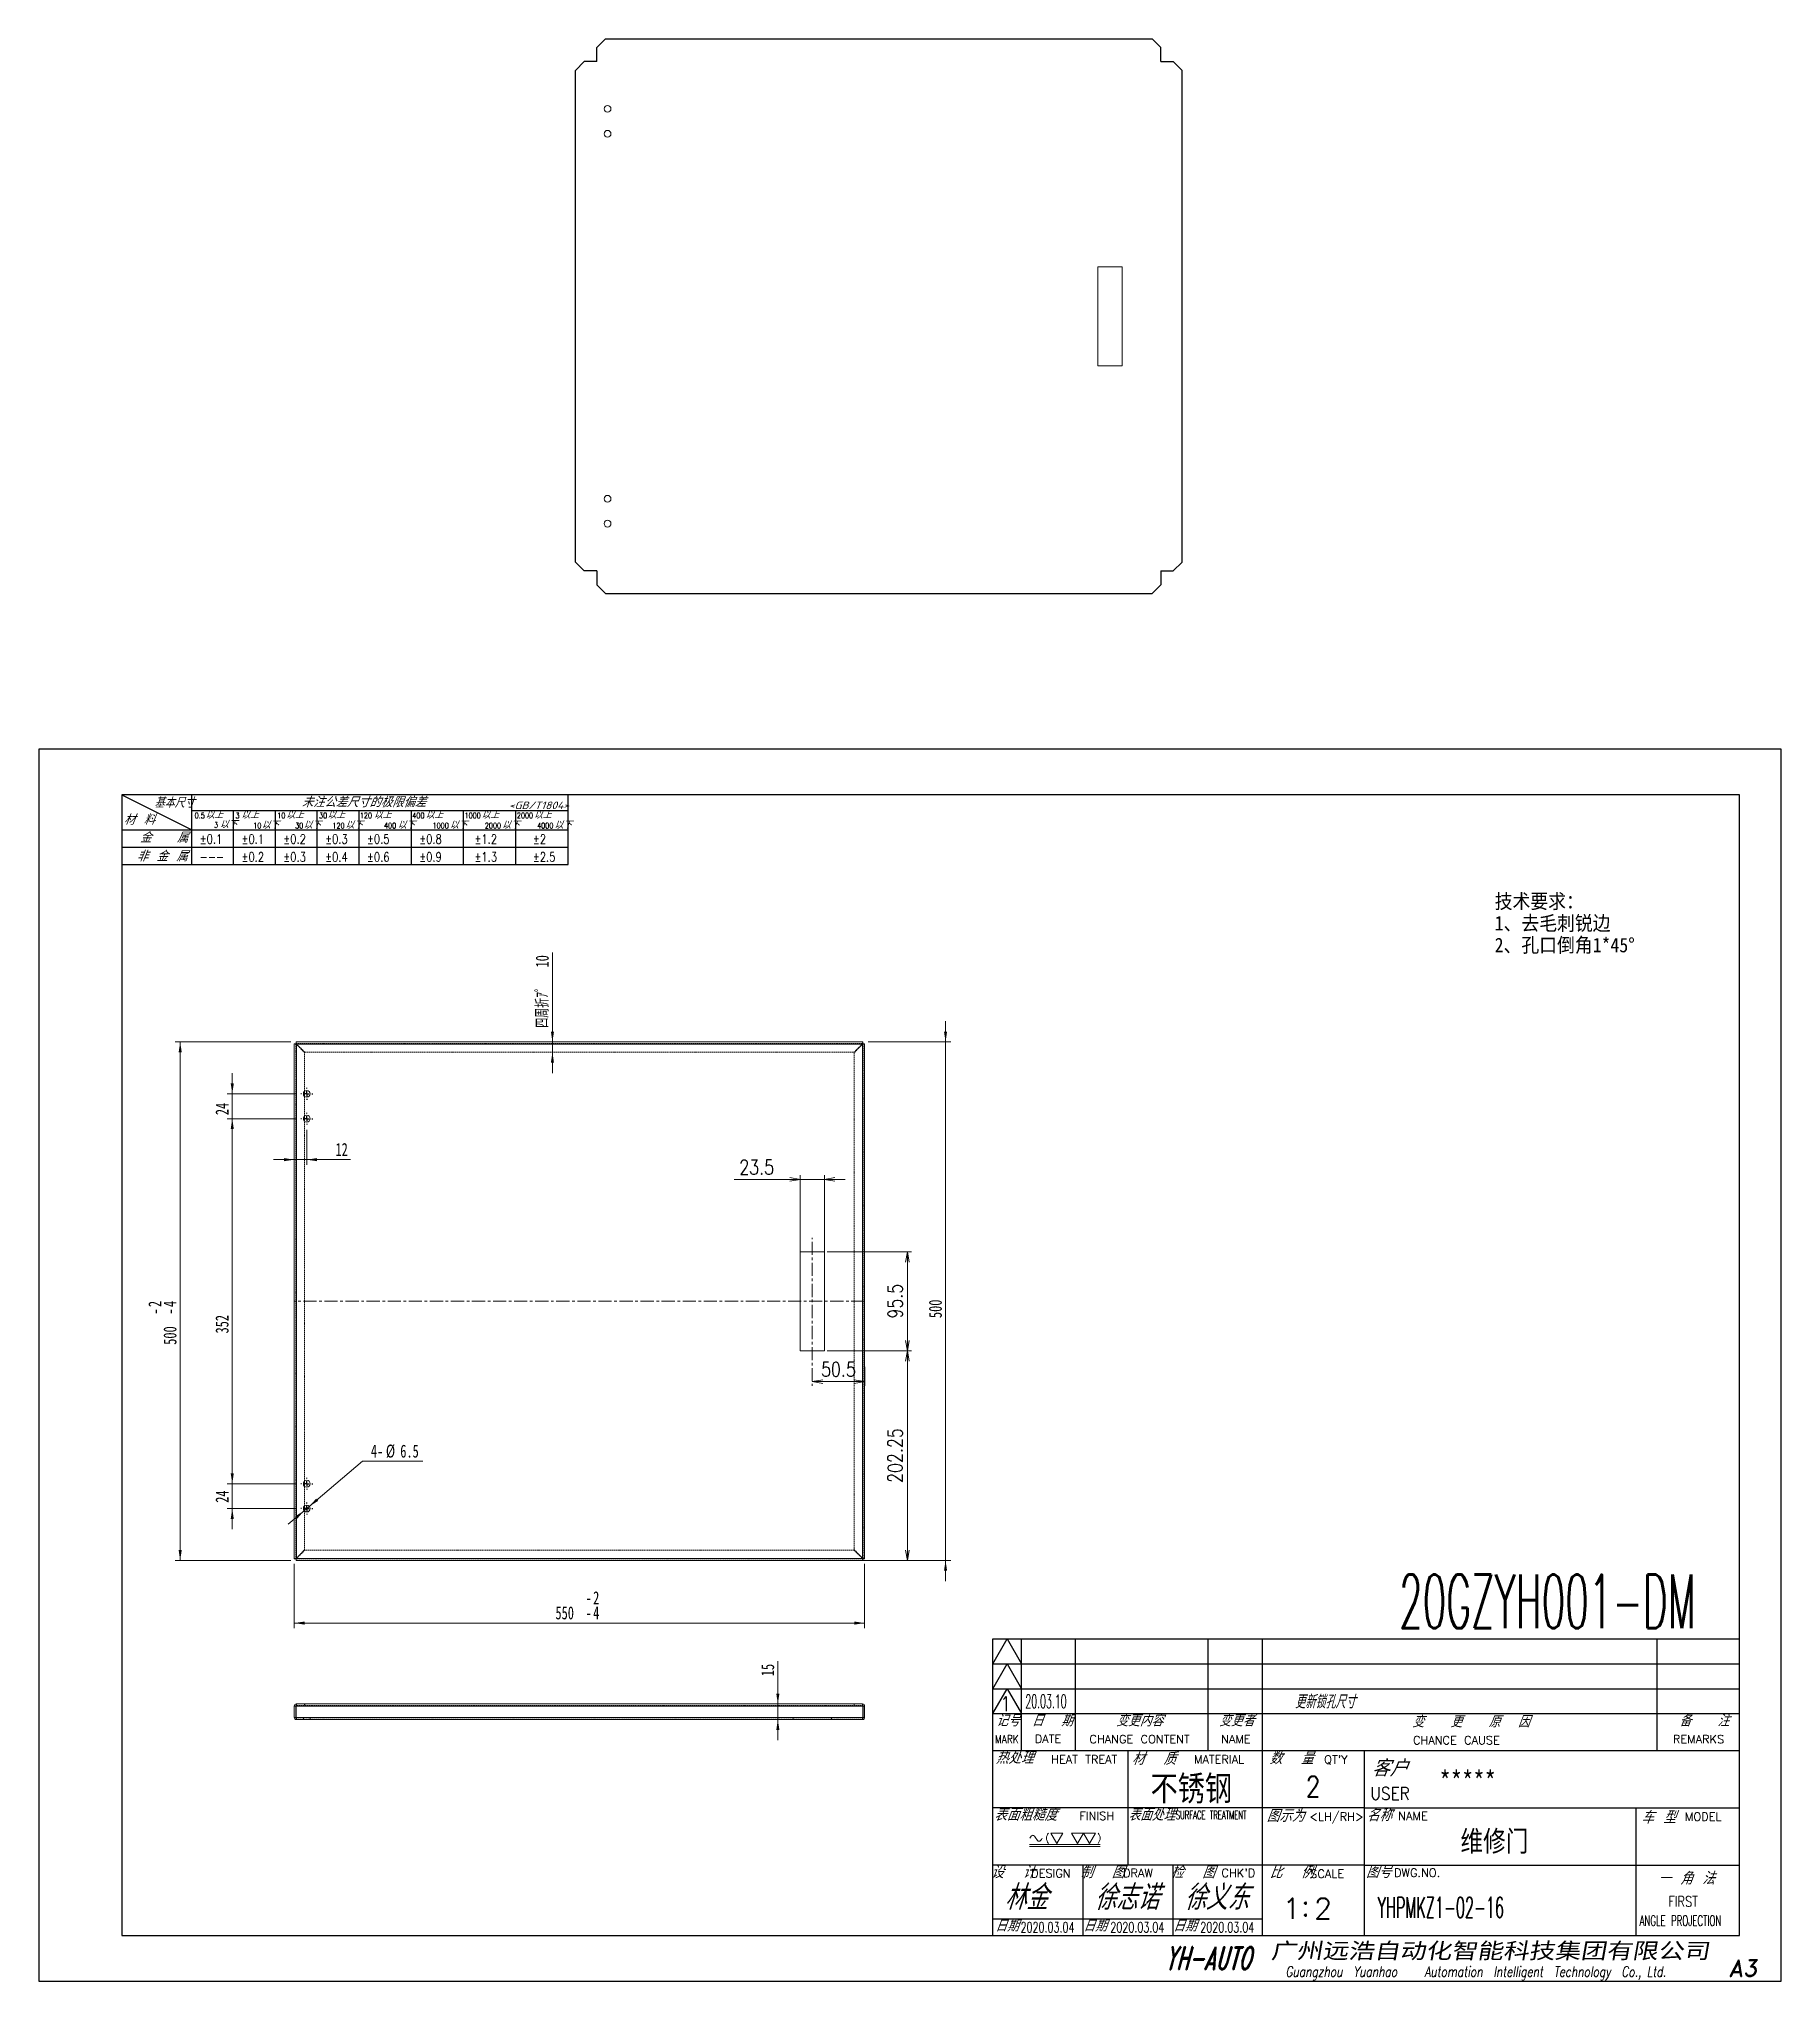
# Model space of a CAD drawing. Header units: millimetres. Extents: x 41248 to 42928, y -18678 to -16805.
import ezdxf
from ezdxf.enums import TextEntityAlignment as Align

# ---------------------------------------------------------------- set-up
doc = ezdxf.new("R2010")
doc.units = ezdxf.units.MM
doc.header["$PDMODE"] = 35
for name, pattern in [('AM_ISO02W050x2', [3.75, 3, -0.75]), ('CENTERX2', [20.32, 12.7, -2.54, 2.54, -2.54]), ('HIDDEN', [1.905, 1.27, -0.635])]:
    doc.linetypes.add(name, pattern=pattern)
for name, color, linetype in [('0-s', 7, 'Continuous'), ('图\\M+19E79\\M+195B6\\M+18E9A', 7, 'Continuous'), ('标注', 5, 'Continuous')]:
    doc.layers.add(name, color=color, linetype=linetype)
for name, color, linetype, lineweight in [('DIM', 3, 'Continuous', 20), ('DRAWING', 7, 'Continuous', 35), ('HIDDEN', 1, 'AM_ISO02W050x2', 18), ('MAIDI', 7, 'Continuous', 0), ('标注线', 3, 'Continuous', 25)]:
    doc.layers.add(name, color=color, linetype=linetype, lineweight=lineweight)
doc.styles.add('DIM', font='romans.shx', dxfattribs={"width": 0.8, "bigfont": 'bigfont.shx'})
doc.styles.add('GB', font='gbeitc.shx', dxfattribs={"bigfont": 'gbcbig.shx'})
doc.styles.add('hzdkt', font='simplex.shx')
doc.styles.add('SLDTEXTSTYLE0', font='TXT', dxfattribs={"width": 0.7, "bigfont": 'bigfont'})
doc.styles.add('SLDTEXTSTYLE1', font='TXT', dxfattribs={"width": 0.7})
doc.styles.get("Standard").update_dxf_attribs({"font": 'txt.shx', "width": 0.8, "oblique": 20, "bigfont": 'bigfont.shx'})
doc.styles.add('宋体', font='', dxfattribs={"width": 0.8, "height": 5})
doc.styles.add('标题\\M+18E9A', font='romand.shx', dxfattribs={"oblique": 10, "bigfont": 'bigfont.shx'})
doc.styles.add('标题栏字体', font='romans.shx', dxfattribs={"oblique": 10, "bigfont": 'bigfont.shx'})
doc.styles.get('宋体').set_extended_font_data('SimSun')
doc.dimstyles.new('YH 1-4', dxfattribs={"dimscale": 4, "dimtxt": 3.5, "dimasz": 2.5, "dimexe": 1, "dimexo": 0.625, "dimgap": 1.2, "dimtad": 3, "dimdsep": 46, "dimtxsty": 'DIM', "dimblk": 'OPEN', "dimcen": 0, "dimclrd": 8, "dimclre": 8, "dimclrt": 2, "dimazin": 2, "dimtfac": 0.5, "dimtmove": 0, "dimatfit": 3, "dimldrblk": 'OPEN', "dimfxl": 0, "dimtolj": 2, "dimlwd": 13, "dimlwe": 13, "dimarcsym": 0})

msp = doc.modelspace()

# ---------------------------------------------------------------- texts
at = {"layer": 'MAIDI', "char_height": 12.5, "attachment_point": 1, "rotation": 90}
for s, insert, style in [('10', (41726.893, -17700.314), 'SLDTEXTSTYLE1'), ('\\M+18E6C\\M+18EFC\\M+190DCｱﾟ', (41726.893, -17758.508), 'SLDTEXTSTYLE0'), ('24', (41418.164, -17842.715), 'SLDTEXTSTYLE1'), ('2', (41353.402, -18027.819), 'SLDTEXTSTYLE1'), ('-', (41353.402, -18035.093), 'SLDTEXTSTYLE1'), ('4', (41367.951, -18027.819), 'SLDTEXTSTYLE1'), ('-', (41367.951, -18035.093), 'SLDTEXTSTYLE1'), ('352', (41418.164, -18053.279), 'SLDTEXTSTYLE1'), ('500', (42105.951, -18038.433), 'SLDTEXTSTYLE1'), ('500', (41367.951, -18064.19), 'SLDTEXTSTYLE1'), ('24', (41418.164, -18216.526), 'SLDTEXTSTYLE1'), ('15', (41944.243, -18383.801), 'SLDTEXTSTYLE1')]:
    msp.add_mtext(s, dxfattribs=dict(at, insert=insert, style=style))
at = {"layer": 'MAIDI', "char_height": 12.5, "attachment_point": 1, "style": 'SLDTEXTSTYLE1'}
for s, insert in [('12', (41533.797, -17869.538)), ('4-', (41567.889, -18160.435)), ('%%c', (41582.438, -18160.435)), ('6.5', (41596.259, -18160.435)), ('550', (41745.884, -18316.436)), ('-', (41774.982, -18301.887)), ('4', (41782.256, -18316.436)), ('2', (41782.256, -18301.887)), ('-', (41774.982, -18316.436))]:
    msp.add_mtext(s, dxfattribs=dict(at, insert=insert))
at = {"layer": '图\\M+19E79\\M+195B6\\M+18E9A', "color": 3}
for s, height, style, width, p in [('20GZYH001-DM', 51.84, '标题栏字体', 0.511179, (42559.439, -18337.609)), ('1', 14, '标题栏字体', 0.8, (42175.186, -18417.44)), ('2', 20, '标题栏字体', 0.8, (42469.606, -18500.254)), ('维修门', 20, '宋体', 0.8, (42618.568, -18552.786)), ('YHPMKZ1-02-16', 20, '标题栏字体', 0.511179, (42538.754, -18616.768)), ('2020.03.04', 10, '标题栏字体', 0.675202, (42194.342, -18630.917)), ('2020.03.04', 10, '标题栏字体', 0.675202, (42280.982, -18630.917)), ('2020.03.04', 10, '标题栏字体', 0.675202, (42367.622, -18630.917))]:
    msp.add_text(s, height=height, dxfattribs=dict(at, style=style, width=width)).set_placement(p)
at = {"layer": '图\\M+19E79\\M+195B6\\M+18E9A', "color": 1, "style": '标题栏字体', "width": 0.511179}
msp.add_text('20.03.10', height=12.96, dxfattribs=at).set_placement((42199.038, -18414.522))
at = {"layer": '图\\M+19E79\\M+195B6\\M+18E9A', "color": 1, "style": 'GB'}
msp.add_text('更新锁孔尺寸', height=12.96, dxfattribs=at).set_placement((42458.982, -18414.873))
at = {"layer": '图\\M+19E79\\M+195B6\\M+18E9A', "color": 3, "style": '宋体', "width": 0.8}
msp.add_text('不锈钢', height=24, dxfattribs=at).set_placement((42359.058, -18503.827), align=Align.CENTER)
at = {"layer": '图\\M+19E79\\M+195B6\\M+18E9A', "color": 3, "lineweight": -3}
for s, height, style, width, p in [('*****', 20, '宋体', 0.8, (42598.296, -18495.132)), ('林金', 24, 'GB', 1.2, (42178.675, -18609.08)), ('徐志诺', 24, 'GB', 1.2, (42265.315, -18609.08)), ('徐义东', 24, 'GB', 1.2, (42351.955, -18609.08))]:
    msp.add_text(s, height=height, dxfattribs=dict(at, style=style, width=width)).set_placement(p)
at = {"layer": '图\\M+19E79\\M+195B6\\M+18E9A', "color": 3, "style": '标题栏字体'}
for s, p in [('1', (42447.279, -18617.845)), ('2', (42477.468, -18617.845))]:
    msp.add_text(s, height=20, dxfattribs=at).set_placement(p)
at = {"layer": '标注线', "insert": (42651.551, -17687.371), "char_height": 14, "attachment_point": 7, "line_spacing_factor": 0.903614, "style": 'hzdkt'}
msp.add_mtext('{\\fSimSun|b0|i0|c134|p2;\\W0.9;技术要求：\\fSimSun|b0|i0|c0|p2;\\P1\\fSimSun|b0|i0|c134|p2;、去毛刺锐边\\fSimSun|b0|i0|c0|p2;\\P2\\fSimSun|b0|i0|c134|p2;、孔口倒角\\fSimSun|b0|i0|c0|p2;1*45%%D}', dxfattribs=at)

# ---------------------------------------------------------------- blocks, each defined once
blk = doc.blocks.new('FINISH_012')
at = {"layer": 'DIM'}
for p, q in [((-22.04, -7.78), (-5, -7.78)), ((-22.04, -8.28), (-5, -8.28)), ((-16.94, -5), (-14.06, -5)), ((-15.5, -7.5), (-16.94, -5)), ((-14.06, -5), (-15.5, -7.5)), ((-11.94, -5), (-9.06, -5)), ((-10.5, -7.5), (-11.94, -5)), ((-9.06, -5), (-10.5, -7.5)), ((-7.61, -7.5), (-9.06, -5)), ((-9.06, -5), (-6.17, -5)), ((-6.17, -5), (-7.61, -7.5))]:
    blk.add_line(p, q, dxfattribs=at)
for points in [[(-22, -6.25), (-21.25, -5.5), (-20.5, -6.25), (-19.75, -7), (-19, -6.25)], [(-17.5, -5), (-18, -6.25), (-17.5, -7.5)], [(-5.5, -5), (-5, -6.25), (-5.5, -7.5)]]:
    blk.add_spline(points, degree=3, dxfattribs=at)
blk = doc.blocks.new('YH A3')
at = {"layer": 'Defpoints', "linetype": 'Continuous'}
for p, q in [((0, 297), (0, 0)), ((420, 297), (0, 297)), ((420, 0), (420, 297)), ((0, 0), (420, 0))]:
    blk.add_line(p, q, dxfattribs=at)
at = {"layer": '图\\M+19E79\\M+195B6\\M+18E9A', "linetype": 'Continuous'}
for p, q in [((20, 286), (20, 11)), ((410, 286), (20, 286)), ((410, 11), (410, 286)), ((20, 11), (410, 11))]:
    blk.add_line(p, q, dxfattribs=at)
at = {"layer": '图\\M+19E79\\M+195B6\\M+18E9A', "color": 9}
for p, q in [((20, 286), (36.88, 277.54)), ((36.88, 269.2), (36.88, 286)), ((127.6, 269.2), (127.6, 286)), ((36.88, 282.22), (127.6, 282.22)), ((46.96, 269.2), (46.96, 282.22)), ((57.04, 269.2), (57.04, 282.22)), ((67.12, 269.2), (67.12, 282.22)), ((77.2, 269.2), (77.2, 282.22)), ((89.8, 269.2), (89.8, 282.22)), ((102.4, 269.2), (102.4, 282.22)), ((115, 269.2), (115, 282.22)), ((20, 277.54), (127.6, 277.54)), ((20, 273.37), (127.6, 273.37)), ((20, 269.2), (127.6, 269.2)), ((230, 82.5), (410, 82.5)), ((230, 76.5), (233.43, 82.5)), ((233.43, 82.5), (236.86, 76.5)), ((236.86, 55.5), (236.86, 82.5)), ((249.86, 55.5), (249.86, 82.5)), ((281.86, 55.5), (281.86, 82.5)), ((390, 82.5), (390, 55.5)), ((230, 76.5), (410, 76.5)), ((230, 70.5), (233.43, 76.5)), ((233.43, 76.5), (236.86, 70.5)), ((230, 70.5), (410, 70.5)), ((230, 64.5), (233.43, 70.5)), ((233.43, 70.5), (236.86, 64.5)), ((230, 64.5), (410, 64.5)), ((230, 64.5), (410, 64.5)), ((410, 55.5), (230, 55.5)), ((262.5, 55.5), (262.5, 41.75)), ((319.5, 55.5), (319.5, 11)), ((319.5, 41.75), (230, 41.75)), ((262.5, 41.75), (262.5, 28)), ((319.5, 41.75), (410, 41.75)), ((385, 41.75), (385, 11)), ((319.5, 28), (230, 28)), ((251.68, 28), (251.68, 11)), ((273.34, 28), (273.34, 11)), ((319.5, 28), (410, 28)), ((230, 15), (295, 15))]:
    blk.add_line(p, q, dxfattribs=at)
at = {"layer": '图\\M+19E79\\M+195B6\\M+18E9A', "color": 9, "linetype": 'Continuous'}
for p, q in [((230, 11), (230, 82.5)), ((295, 11), (295, 82.5)), ((246.18, 60.71), (246.18, 60.71)), ((246.18, 60.71), (246.18, 60.71)), ((246.18, 60.71), (246.18, 60.71)), ((399.47, 38.42), (399.47, 38.42))]:
    blk.add_line(p, q, dxfattribs=at)
at = {"layer": '图\\M+19E79\\M+195B6\\M+18E9A', "color": 7}
blk.add_line((410, 55.5), (230, 55.5), dxfattribs=at)
at = {"layer": '图\\M+19E79\\M+195B6\\M+18E9A', "color": 9}
for s, height, style, width, p in [('基本尺寸', 2.52, 'GB', 1.2, (27.84, 282.88)), ('未注公差尺寸的极限偏差', 2.52, 'GB', 1.5, (63.32, 283.02)), ('材 料', 2.52, 'GB', 1.5, (20.42, 278.77)), ('0.5', 1.35, 'DIM', 0.7, (37.54, 280.35)), ('以上', 1.62, 'GB', 1.3, (40.15, 280.3)), ('3', 1.35, 'DIM', 0.8, (47.39, 280.35)), ('以上', 1.62, 'GB', 1.3, (48.76, 280.3)), ('10', 1.35, 'DIM', 0.8, (57.47, 280.35)), ('以上', 1.62, 'GB', 1.3, (59.6, 280.3)), ('30', 1.35, 'DIM', 0.8, (67.55, 280.35)), ('以上', 1.62, 'GB', 1.3, (69.53, 280.3)), ('120', 1.35, 'DIM', 0.8, (77.39, 280.35)), ('以上', 1.62, 'GB', 1.3, (80.72, 280.3)), ('400', 1.35, 'DIM', 0.8, (90.03, 280.35)), ('以上', 1.62, 'GB', 1.3, (93.19, 280.3)), ('1000', 1.35, 'DIM', 0.8, (102.63, 280.35)), ('以上', 1.62, 'GB', 1.3, (106.67, 280.3)), ('<GB/T1804>', 1.8, 'GB', 1.3, (113.29, 282.59)), ('2000', 1.35, 'DIM', 0.8, (115.23, 280.35)), ('以上', 1.62, 'GB', 1.3, (119.31, 280.3)), ('金   属', 2.52, 'GB', 1.5, (24.33, 274.48)), ('\\M+1817D0.1', 2.205, 'DIM', 0.8, (38.78, 274.23)), ('3', 1.35, 'DIM', 0.8, (42.24, 278.06)), ('以下', 1.62, 'GB', 1.3, (43.61, 278.01)), ('\\M+1817D0.1', 2.205, 'DIM', 0.8, (48.86, 274.23)), ('10', 1.35, 'DIM', 0.8, (51.7, 277.92)), ('以下', 1.62, 'GB', 1.3, (53.69, 277.87)), ('\\M+1817D0.2', 2.205, 'DIM', 0.8, (58.94, 274.23)), ('30', 1.35, 'DIM', 0.8, (61.78, 277.92)), ('以下', 1.62, 'GB', 1.3, (63.77, 277.87)), ('\\M+1817D0.3', 2.205, 'DIM', 0.8, (69.02, 274.23)), ('120', 1.35, 'DIM', 0.8, (70.77, 277.92)), ('以下', 1.62, 'GB', 1.3, (73.85, 277.87)), ('\\M+1817D0.5', 2.205, 'DIM', 0.8, (79.1, 274.23)), ('400', 1.35, 'DIM', 0.8, (83.21, 277.92)), ('以下', 1.62, 'GB', 1.3, (86.45, 277.87)), ('\\M+1817D0.8', 2.205, 'DIM', 0.8, (91.7, 274.23)), ('1000', 1.35, 'DIM', 0.8, (94.92, 277.92)), ('以下', 1.62, 'GB', 1.3, (99.05, 277.87)), ('\\M+1817D1.2', 2.205, 'DIM', 0.8, (105.02, 274.23)), ('2000', 1.35, 'DIM', 0.8, (107.5, 277.92)), ('以下', 1.62, 'GB', 1.3, (111.65, 277.87)), ('\\M+1817D2', 2.205, 'DIM', 0.8, (119.09, 274.23)), ('4000', 1.35, 'DIM', 0.8, (120.1, 277.92)), ('以下', 1.62, 'GB', 1.3, (124.25, 277.87)), ('非 金 属', 2.52, 'GB', 1.5, (23.53, 269.99)), ('\\M+1817D0.2', 2.205, 'DIM', 0.8, (48.86, 269.94)), ('\\M+1817D0.3', 2.205, 'DIM', 0.8, (58.94, 269.94)), ('\\M+1817D0.4', 2.205, 'DIM', 0.8, (69.02, 269.94)), ('\\M+1817D0.6', 2.205, 'DIM', 0.8, (79.1, 269.94)), ('\\M+1817D0.9', 2.205, 'DIM', 0.8, (91.7, 269.94)), ('\\M+1817D1.3', 2.205, 'DIM', 0.8, (105.02, 269.94)), ('\\M+1817D2.5', 2.205, 'DIM', 0.8, (119.09, 269.94)), ('---', 2.205, 'DIM', 0.8, (38.78, 269.94)), ('记号', 2.8, 'GB', 1.4, (230.72, 61.43)), ('日  期', 2.8, 'GB', 1.4, (239.28, 61.43)), ('变更内容', 2.8, 'GB', 1.4, (259.68, 61.43)), ('变更者', 2.8, 'GB', 1.4, (284.48, 61.43)), ('变   更   原  因', 2.8, 'GB', 1.4, (331.02, 61.18)), ('备   注', 2.8, 'GB', 1.4, (395.41, 61.43)), ('热处理', 3, 'GB', 1.4, (230.61, 52.37)), ('材  质', 3, 'GB', 1.4, (263.44, 52.14)), ('数  量', 3, 'GB', 1.4, (296.59, 52.28)), ('表面粗糙度', 3, 'GB', 1.4, (230.24, 38.66)), ('表面处理', 3, 'GB', 1.3, (262.62, 38.66)), ('图示为', 3, 'GB', 1.4, (295.92, 38.38)), ('名称\u3000', 3, 'GB', 1.4, (320.05, 38.56)), ('比  例\u3000', 3, 'GB', 1.4, (296.61, 24.77)), ('图号', 3, 'GB', 1.4, (319.87, 24.88))]:
    blk.add_text(s, height=height, dxfattribs=dict(at, style=style, width=width)).set_placement(p)
for s, height, width, p in [('MARK', 2, 0.8, (233.35, 57.34)), ('USER', 3, 0.9, (325.72, 43.73))]:
    blk.add_text(s, height=height, dxfattribs=dict(at, width=width)).set_placement(p, align=Align.CENTER)
for s, p in [('DATE', (243.26, 57.42)), ('CHANGE CONTENT', (265.34, 57.34)), ('HEAT TREAT', (252, 52.46)), ('MATERIAL', (284.5, 52.46)), ('FINISH', (255.02, 38.84))]:
    blk.add_text(s, height=2, dxfattribs=at).set_placement(p, align=Align.CENTER)
for s, p in [('NAME', (288.56, 58.34)), ('CHANCE CAUSE', (341.71, 58.09)), ('REMARKS', (400.08, 58.34)), ('MODEL', (401.21, 39.65))]:
    blk.add_text(s, height=2, dxfattribs=at).set_placement(p, align=Align.MIDDLE)
for s, p in [("QT'Y ", (309.85, 52.43)), ('<LH/RH>', (306.29, 38.68)), ('NAME', (327.69, 38.84)), (' DESIGN', (237.43, 25.01)), (' DRAW', (259.57, 25.06)), ("CHK'D", (285.09, 25.09)), ('SCALE', (306.49, 24.88)), ('DWG.NO.', (326.67, 25.14))]:
    blk.add_text(s, height=2, dxfattribs=at).set_placement(p)
at = {"layer": '图\\M+19E79\\M+195B6\\M+18E9A', "color": 9, "style": 'GB'}
for s, height, width, p in [('客户', 4, 1.5, (325.5, 49.34)), ('设  计', 3, 1.4, (234.8, 24.81)), ('制  图', 3, 1.4, (256.29, 24.81)), ('检  图', 3, 1.4, (278.12, 24.81)), ('一 角 法', 3, 1.4, (397.09, 23.29)), ('日期', 2.8, 1.4, (233.29, 11.96)), ('日期', 2.8, 1.4, (254.52, 11.96)), ('日期', 2.8, 1.4, (276.18, 11.96))]:
    blk.add_text(s, height=height, dxfattribs=dict(at, width=width)).set_placement(p, align=Align.CENTER)
at = {"layer": '图\\M+19E79\\M+195B6\\M+18E9A', "color": 9}
for s, height, width, p in [('SURFACE TREATMENT', 2, 0.6, (274.08, 39.06)), ('FIRST', 2.5, 0.800645, (392.8, 17.97)), ('ANGLE PROJECTION', 2.5, 0.6, (385.9, 13.33))]:
    blk.add_text(s, height=height, dxfattribs=dict(at, width=width)).set_placement(p)
at = {"layer": '图\\M+19E79\\M+195B6\\M+18E9A', "color": 9, "style": 'GB', "width": 1.4}
blk.add_text('车 型', height=3, dxfattribs=at).set_placement((390.38, 39.65), align=Align.MIDDLE)
at = {"layer": '图\\M+19E79\\M+195B6\\M+18E9A', "color": 9, "style": '标题栏字体'}
blk.add_text(':', height=5, dxfattribs=at).set_placement((304.25, 15.69))
at = {"layer": '图\\M+19E79\\M+195B6\\M+18E9A', "color": 7, "lineweight": -3, "style": '宋体', "oblique": 10, "width": 1.2}
blk.add_text('广州远浩自动化智能科技集团有限公司', height=3.8, dxfattribs=at).set_placement((296.96, 5.45))
at = {"layer": '图\\M+19E79\\M+195B6\\M+18E9A', "color": 7, "style": '标题\\M+18E9A'}
for s, height, oblique, width, p in [('YH-AUTO', 5.5, 15, 0.6, (281.84, 5.55)), ('Guangzhou  Yuanhao   Automation  Intelligent  Technology  Co., Ltd.', 2.5, 10, 0.75, (346.39, 1.94))]:
    blk.add_text(s, height=height, dxfattribs=dict(at, oblique=oblique, width=width)).set_placement(p, align=Align.MIDDLE)
at = {"layer": '图\\M+19E79\\M+195B6\\M+18E9A', "color": 7, "style": '标题\\M+18E9A', "oblique": 10}
blk.add_text('A3', height=4, dxfattribs=at).set_placement((410.8, 3.14), align=Align.MIDDLE)
blk = doc.blocks.new('_Open')
at = {"color": 0, "linetype": 'ByBlock', "lineweight": -2}
for p, q in [((-1, 0.17), (0, 0)), ((-1, -0.17), (0, 0)), ((0, 0), (-1, 0))]:
    blk.add_line(p, q, dxfattribs=at)
blk = doc.blocks.new('*D3')
at = {"layer": 'Defpoints', "color": 0, "transparency": 16777216}
for p in [(41981.8, -17904.7), (41981.8, -17981.5), (42005.3, -17981.5)]:
    blk.add_point(p, dxfattribs=at)
at = {"layer": 'DRAWING', "color": 8, "lineweight": 13, "transparency": 16777216}
for p, q in [((41971.8, -17904.7), (41918.1, -17904.7)), ((41981.8, -17979), (41981.8, -17900.7)), ((42005.3, -17904.7), (41981.8, -17904.7)), ((42005.3, -17979), (42005.3, -17900.7)), ((42015.3, -17904.7), (42025.3, -17904.7))]:
    blk.add_line(p, q, dxfattribs=at)
at = {"layer": 'DRAWING', "color": 8, "lineweight": 13, "transparency": 16777216, "xscale": 10, "yscale": 10, "zscale": 10}
blk.add_blockref('_Open', (41981.8, -17904.7), dxfattribs=at)
at = {"layer": 'DRAWING', "color": 8, "lineweight": 13, "transparency": 16777216, "xscale": 10, "yscale": 10, "zscale": 10, "rotation": 180}
blk.add_blockref('_Open', (42005.3, -17904.7), dxfattribs=at)
at = {"layer": 'DRAWING', "color": 2, "transparency": 16777216, "insert": (41939.9, -17892.9), "char_height": 14, "attachment_point": 5, "style": 'DIM'}
blk.add_mtext('\\A2;23.5', dxfattribs=at)
blk = doc.blocks.new('*D4')
at = {"layer": 'Defpoints', "color": 0, "transparency": 16777216}
for p in [(42005.3, -18069.9), (42085.3, -18069.9), (42018.6, -18272.1)]:
    blk.add_point(p, dxfattribs=at)
at = {"layer": 'DRAWING', "color": 8, "lineweight": 13, "transparency": 16777216}
for p, q in [((42007.8, -18069.9), (42089.3, -18069.9)), ((42085.3, -18262.1), (42085.3, -18079.9)), ((42021.1, -18272.1), (42089.3, -18272.1))]:
    blk.add_line(p, q, dxfattribs=at)
at = {"layer": 'DRAWING', "color": 8, "lineweight": 13, "transparency": 16777216, "xscale": 10, "yscale": 10, "zscale": 10}
for p, rotation in [((42085.3, -18069.9), 90), ((42085.3, -18272.1), 270)]:
    blk.add_blockref('_Open', p, dxfattribs=dict(at, rotation=rotation))
at = {"layer": 'DRAWING', "color": 2, "transparency": 16777216, "insert": (42073.5, -18171), "char_height": 14, "attachment_point": 5, "rotation": 90, "style": 'DIM'}
blk.add_mtext('\\A2;202.25', dxfattribs=at)
blk = doc.blocks.new('*D5')
at = {"layer": 'Defpoints', "color": 0, "transparency": 16777216}
for p in [(42005.3, -17974.4), (42085.3, -17974.4), (42005.3, -18069.9)]:
    blk.add_point(p, dxfattribs=at)
at = {"layer": 'DRAWING', "color": 8, "lineweight": 13, "transparency": 16777216}
for p, q in [((42007.8, -17974.4), (42089.3, -17974.4)), ((42085.3, -18059.9), (42085.3, -17984.4)), ((42007.8, -18069.9), (42089.3, -18069.9))]:
    blk.add_line(p, q, dxfattribs=at)
at = {"layer": 'DRAWING', "color": 8, "lineweight": 13, "transparency": 16777216, "xscale": 10, "yscale": 10, "zscale": 10}
for p, rotation in [((42085.3, -17974.4), 90), ((42085.3, -18069.9), 270)]:
    blk.add_blockref('_Open', p, dxfattribs=dict(at, rotation=rotation))
at = {"layer": 'DRAWING', "color": 2, "transparency": 16777216, "insert": (42073.5, -18022.1), "char_height": 14, "attachment_point": 5, "rotation": 90, "style": 'DIM'}
blk.add_mtext('\\A2;95.5', dxfattribs=at)
blk = doc.blocks.new('*D6')
at = {"layer": 'Defpoints', "color": 0, "transparency": 16777216}
for p in [(42044.1, -18083.1), (41993.6, -18099.4), (42044.1, -18099.7)]:
    blk.add_point(p, dxfattribs=at)
at = {"layer": 'DRAWING', "color": 8, "lineweight": 13, "transparency": 16777216}
for p, q in [((42044.1, -18085.6), (42044.1, -18103.7)), ((41993.6, -18101.9), (41993.6, -18103.7)), ((42003.6, -18099.7), (42034.1, -18099.7))]:
    blk.add_line(p, q, dxfattribs=at)
at = {"layer": 'DRAWING', "color": 8, "lineweight": 13, "transparency": 16777216, "xscale": 10, "yscale": 10, "zscale": 10, "rotation": 180}
blk.add_blockref('_Open', (41993.6, -18099.7), dxfattribs=at)
at = {"layer": 'DRAWING', "color": 8, "lineweight": 13, "transparency": 16777216, "xscale": 10, "yscale": 10, "zscale": 10}
blk.add_blockref('_Open', (42044.1, -18099.7), dxfattribs=at)
at = {"layer": 'DRAWING', "color": 2, "transparency": 16777216, "insert": (42018.8, -18087.9), "char_height": 14, "attachment_point": 5, "style": 'DIM'}
blk.add_mtext('\\A2;50.5', dxfattribs=at)

# ---------------------------------------------------------------- dimensions: what is measured, and where the dimension line sits
at = {"layer": 'DRAWING'}
for base, p1, p2, picture, middle in [((41981.814, -17904.691), (42005.314, -17981.546), (41981.814, -17981.546), '*D3', (41939.948, -17892.891)), ((42044.064, -18099.655), (41993.564, -18099.387), (42044.064, -18083.137), '*D6', (42018.814, -18087.855))]:
    dim = msp.add_linear_dim(base=base, p1=p1, p2=p2, dimstyle='YH 1-4', dxfattribs=at)
    dim.commit()
    dim.dimension.update_dxf_attribs({"geometry": picture, "text_midpoint": middle})
for base, p1, p2, picture, middle in [((42085.307, -17974.387), (42005.314, -18069.887), (42005.314, -17974.387), '*D5', (42073.507, -18022.137)), ((42085.307, -18069.887), (42018.612, -18272.137), (42005.314, -18069.887), '*D4', (42073.507, -18171.012))]:
    dim = msp.add_linear_dim(base=base, p1=p1, p2=p2, angle=90, dimstyle='YH 1-4', dxfattribs=at)
    dim.commit()
    dim.dimension.update_dxf_attribs({"geometry": picture, "text_midpoint": middle})

# ---------------------------------------------------------------- linework, layer by layer
at = {"color": 7, "linetype": 'Continuous', "lineweight": 15}
for p, q in [((42292.432, -17024.559), (42268.932, -17024.559)), ((42268.932, -17024.559), (42268.932, -17120.059)), ((42292.432, -17120.059), (42292.432, -17024.559)), ((42268.932, -17120.059), (42292.432, -17120.059)), ((41494.095, -17773.818), (41494.064, -17773.813)), ((41494.064, -17773.813), (41495.564, -17773.813)), ((41494.064, -18270.46), (41494.064, -17773.813)), ((41494.185, -17773.833), (41494.095, -17773.818)), ((41494.332, -17773.857), (41494.185, -17773.833)), ((41494.532, -17773.889), (41494.332, -17773.857)), ((41494.779, -17773.929), (41494.532, -17773.889)), ((41495.064, -17773.975), (41494.779, -17773.929)), ((41495.38, -17774.026), (41495.064, -17773.975)), ((41495.717, -17774.08), (41495.38, -17774.026)), ((41495.572, -17773.818), (41495.564, -17773.813)), ((41495.594, -17773.833), (41495.572, -17773.818)), ((41495.631, -17773.857), (41495.594, -17773.833)), ((41495.681, -17773.889), (41495.631, -17773.857)), ((41495.743, -17773.929), (41495.681, -17773.889)), ((41496.064, -17774.137), (41495.717, -17774.08)), ((41495.741, -17772.137), (41495.741, -17773.637)), ((41495.741, -17772.137), (41495.746, -17772.167)), ((41495.741, -17772.137), (42042.388, -17772.137)), ((41495.741, -17773.637), (41495.746, -17773.644)), ((41495.814, -17773.975), (41495.743, -17773.929)), ((41495.746, -17772.167), (41495.761, -17772.257)), ((41495.746, -17773.644), (41495.761, -17773.667)), ((41495.761, -17772.257), (41495.784, -17772.405)), ((41495.761, -17773.667), (41495.784, -17773.704)), ((41495.784, -17772.405), (41495.817, -17772.604)), ((41495.784, -17773.704), (41495.817, -17773.754)), ((41495.893, -17774.026), (41495.814, -17773.975)), ((41495.817, -17772.604), (41495.857, -17772.851)), ((41495.817, -17773.754), (41495.857, -17773.815)), ((41495.857, -17772.851), (41495.903, -17773.137)), ((41495.857, -17773.815), (41495.903, -17773.887)), ((41495.977, -17774.08), (41495.893, -17774.026)), ((41495.903, -17773.137), (41495.954, -17773.453)), ((41495.903, -17773.887), (41495.954, -17773.966)), ((41495.954, -17773.453), (41496.008, -17773.789)), ((41495.954, -17773.966), (41496.008, -17774.05)), ((41496.064, -17774.137), (41495.977, -17774.08)), ((41496.008, -17773.789), (41496.064, -17774.137)), ((41496.008, -17774.05), (41496.064, -17774.137)), ((41496.064, -18270.137), (41496.064, -17774.137)), ((41496.064, -17774.137), (42042.064, -17774.137)), ((42042.064, -17774.137), (42042.12, -17773.789)), ((42042.064, -17774.137), (42042.12, -17774.05)), ((42042.162, -17774.074), (42042.064, -17774.137)), ((42042.454, -17774.074), (42042.064, -17774.137)), ((42042.064, -17774.137), (42042.064, -18270.137)), ((42042.12, -17773.789), (42042.175, -17773.453)), ((42042.12, -17774.05), (42042.175, -17773.966)), ((42042.256, -17774.013), (42042.162, -17774.074)), ((42042.175, -17773.453), (42042.226, -17773.137)), ((42042.175, -17773.966), (42042.226, -17773.887)), ((42042.226, -17773.137), (42042.272, -17772.851)), ((42042.226, -17773.887), (42042.272, -17773.815)), ((42042.342, -17773.957), (42042.256, -17774.013)), ((42042.272, -17772.851), (42042.312, -17772.604)), ((42042.272, -17773.815), (42042.312, -17773.754)), ((42042.312, -17772.604), (42042.344, -17772.405)), ((42042.312, -17773.754), (42042.344, -17773.704)), ((42042.418, -17773.908), (42042.342, -17773.957)), ((42042.344, -17772.405), (42042.368, -17772.257)), ((42042.344, -17773.704), (42042.368, -17773.667)), ((42042.368, -17772.257), (42042.383, -17772.167)), ((42042.368, -17773.667), (42042.383, -17773.644)), ((42042.383, -17772.167), (42042.388, -17772.137)), ((42042.383, -17773.644), (42042.388, -17773.637)), ((42042.388, -17772.137), (42042.388, -17773.637)), ((42042.48, -17773.868), (42042.418, -17773.908)), ((42042.83, -17774.013), (42042.454, -17774.074)), ((42042.526, -17773.838), (42042.48, -17773.868)), ((42042.555, -17773.82), (42042.526, -17773.838)), ((42042.564, -17773.813), (42042.555, -17773.82)), ((42044.064, -17773.813), (42042.564, -17773.813)), ((42043.175, -17773.957), (42042.83, -17774.013)), ((42043.478, -17773.908), (42043.175, -17773.957)), ((42043.727, -17773.868), (42043.478, -17773.908)), ((42043.912, -17773.838), (42043.727, -17773.868)), ((42044.026, -17773.82), (42043.912, -17773.838)), ((42044.064, -17773.813), (42044.026, -17773.82)), ((42044.064, -17773.813), (42044.064, -18270.46)), ((41504.064, -17824.698), (41504.064, -17819.575)), ((41504.064, -17848.698), (41504.064, -17843.575)), ((42005.314, -17974.387), (41981.814, -17974.387)), ((41981.814, -17974.387), (41981.814, -18069.887)), ((42005.314, -18069.887), (42005.314, -17974.387)), ((41981.814, -18069.887), (42005.314, -18069.887)), ((41504.064, -18200.698), (41504.064, -18195.575)), ((41504.064, -18224.698), (41504.064, -18219.575)), ((41494.064, -18270.46), (41494.095, -18270.455)), ((41494.064, -18270.46), (41495.564, -18270.46)), ((41494.095, -18270.455), (41494.185, -18270.44)), ((41494.185, -18270.44), (41494.332, -18270.416)), ((41494.332, -18270.416), (41494.532, -18270.384)), ((41494.532, -18270.384), (41494.779, -18270.344)), ((41494.779, -18270.344), (41495.064, -18270.298)), ((41495.064, -18270.298), (41495.38, -18270.247)), ((41495.38, -18270.247), (41495.717, -18270.193)), ((41495.564, -18270.46), (41495.572, -18270.455)), ((41495.572, -18270.455), (41495.594, -18270.44)), ((41495.594, -18270.44), (41495.631, -18270.416)), ((41495.631, -18270.416), (41495.681, -18270.384)), ((41495.681, -18270.384), (41495.743, -18270.344)), ((41495.717, -18270.193), (41496.064, -18270.137)), ((41495.746, -18270.629), (41495.741, -18270.637)), ((41495.741, -18272.137), (41495.741, -18270.637)), ((41495.746, -18272.106), (41495.741, -18272.137)), ((42042.388, -18272.137), (41495.741, -18272.137)), ((41495.743, -18270.344), (41495.814, -18270.298)), ((41495.761, -18270.606), (41495.746, -18270.629)), ((41495.761, -18272.016), (41495.746, -18272.106)), ((41495.784, -18270.57), (41495.761, -18270.606)), ((41495.784, -18271.869), (41495.761, -18272.016)), ((41495.817, -18270.52), (41495.784, -18270.57)), ((41495.817, -18271.669), (41495.784, -18271.869)), ((41495.814, -18270.298), (41495.893, -18270.247)), ((41495.857, -18270.458), (41495.817, -18270.52)), ((41495.857, -18271.422), (41495.817, -18271.669)), ((41495.903, -18270.387), (41495.857, -18270.458)), ((41495.903, -18271.137), (41495.857, -18271.422)), ((41495.893, -18270.247), (41495.977, -18270.193)), ((41495.954, -18270.308), (41495.903, -18270.387)), ((41495.954, -18270.821), (41495.903, -18271.137)), ((41496.008, -18270.223), (41495.954, -18270.308)), ((41496.008, -18270.484), (41495.954, -18270.821)), ((41495.977, -18270.193), (41496.064, -18270.137)), ((41496.064, -18270.137), (41496.008, -18270.223)), ((41496.064, -18270.137), (41496.008, -18270.484)), ((42042.064, -18270.137), (41496.064, -18270.137)), ((42042.064, -18270.137), (42042.162, -18270.2)), ((42042.064, -18270.137), (42042.454, -18270.2)), ((42042.12, -18270.223), (42042.064, -18270.137)), ((42042.12, -18270.484), (42042.064, -18270.137)), ((42042.175, -18270.308), (42042.12, -18270.223)), ((42042.175, -18270.821), (42042.12, -18270.484)), ((42042.162, -18270.2), (42042.256, -18270.26)), ((42042.226, -18270.387), (42042.175, -18270.308)), ((42042.226, -18271.137), (42042.175, -18270.821)), ((42042.272, -18270.458), (42042.226, -18270.387)), ((42042.272, -18271.422), (42042.226, -18271.137)), ((42042.256, -18270.26), (42042.342, -18270.316)), ((42042.312, -18270.52), (42042.272, -18270.458)), ((42042.312, -18271.669), (42042.272, -18271.422)), ((42042.344, -18270.57), (42042.312, -18270.52)), ((42042.344, -18271.869), (42042.312, -18271.669)), ((42042.342, -18270.316), (42042.418, -18270.365)), ((42042.368, -18270.606), (42042.344, -18270.57)), ((42042.368, -18272.016), (42042.344, -18271.869)), ((42042.383, -18270.629), (42042.368, -18270.606)), ((42042.383, -18272.106), (42042.368, -18272.016)), ((42042.388, -18270.637), (42042.383, -18270.629)), ((42042.388, -18272.137), (42042.383, -18272.106)), ((42042.388, -18272.137), (42042.388, -18270.637)), ((42042.418, -18270.365), (42042.48, -18270.405)), ((42042.454, -18270.2), (42042.83, -18270.26)), ((42042.48, -18270.405), (42042.526, -18270.435)), ((42042.526, -18270.435), (42042.555, -18270.454)), ((42042.555, -18270.454), (42042.564, -18270.46)), ((42044.064, -18270.46), (42042.564, -18270.46)), ((42042.83, -18270.26), (42043.175, -18270.316)), ((42043.175, -18270.316), (42043.478, -18270.365)), ((42043.478, -18270.365), (42043.727, -18270.405)), ((42043.727, -18270.405), (42043.912, -18270.435)), ((42043.912, -18270.435), (42044.026, -18270.454)), ((42044.026, -18270.454), (42044.064, -18270.46)), ((41496.064, -18410.582), (41496.064, -18410.711)), ((41496.241, -18410.582), (41496.064, -18410.582)), ((41496.241, -18410.582), (42041.887, -18410.582)), ((42042.064, -18410.582), (42041.887, -18410.582)), ((42042.064, -18410.582), (42042.064, -18410.711)), ((41494.064, -18423.582), (41494.064, -18412.582)), ((41494.064, -18412.582), (41495.564, -18412.582)), ((41494.064, -18423.582), (41495.564, -18423.582)), ((41495.564, -18423.582), (41495.564, -18412.582)), ((41495.741, -18412.582), (42042.388, -18412.582)), ((41495.741, -18412.582), (41495.741, -18423.582)), ((41495.741, -18423.582), (42042.388, -18423.582)), ((41496.064, -18425.582), (42042.064, -18425.582)), ((42042.388, -18423.582), (42042.388, -18412.582)), ((42044.064, -18412.582), (42042.564, -18412.582)), ((42042.564, -18412.582), (42042.564, -18423.582)), ((42044.064, -18423.582), (42042.564, -18423.582)), ((42044.064, -18412.582), (42044.064, -18423.582))]:
    msp.add_line(p, q, dxfattribs=at)
for centre in [(41796.182, -16872.309), (41796.182, -16896.309), (41796.182, -17248.309), (41796.182, -17272.309), (41506.064, -17822.137), (41506.064, -17846.137), (41506.064, -18198.137), (41506.064, -18222.137)]:
    msp.add_circle(centre, 3.25, dxfattribs=at)
for centre, radius, start, end in [((41496.064, -18412.582), 2, 90, 180), ((42042.064, -18412.582), 2, 0, 90), ((41496.064, -18423.582), 2, 180, 270), ((41496.064, -18412.582), 0.5, 128.85201, 180), ((41496.064, -18423.582), 0.5, 180, 230.635108), ((42042.064, -18423.582), 2, 270, 0), ((42042.064, -18412.582), 0.5, 0, 51.14799), ((42042.064, -18423.582), 0.5, 309.364892, 0)]:
    msp.add_arc(centre, radius, start, end, dxfattribs=at)
for centre, ratio, start_param, end_param in [((41496.241, -18412.582), 0.25, 0, 1.57079633), ((42041.887, -18412.582), 0.25, 4.71238898, 6.28318531), ((41496.064, -18423.582), 0.16161165, 1.57079633, 3.14159265), ((42042.064, -18423.582), 0.16161165, 3.14159265, 4.71238898)]:
    msp.add_ellipse(centre, major_axis=(0, 2), ratio=ratio, start_param=start_param, end_param=end_param, dxfattribs=at)
at = {"layer": '0-s'}
for p, q in [((41785.682, -16813.309), (41794.182, -16804.809)), ((41785.682, -16826.809), (41785.682, -16813.309)), ((41794.182, -16804.809), (42321.182, -16804.809)), ((42329.682, -16813.309), (42321.182, -16804.809)), ((42329.682, -16826.809), (42329.682, -16813.309)), ((41773.682, -16826.809), (41765.182, -16835.309)), ((41765.182, -17309.309), (41765.182, -16835.309)), ((41785.682, -16826.809), (41773.682, -16826.809)), ((42329.682, -16826.809), (42341.682, -16826.809)), ((42341.682, -16826.809), (42350.182, -16835.309)), ((42350.182, -17309.309), (42350.182, -16835.309)), ((41773.682, -17317.809), (41765.182, -17309.309)), ((41785.682, -17317.809), (41773.682, -17317.809)), ((41785.682, -17317.809), (41785.682, -17331.309)), ((42329.682, -17317.809), (42329.682, -17331.309)), ((42329.682, -17317.809), (42341.682, -17317.809)), ((42341.682, -17317.809), (42350.182, -17309.309)), ((41785.682, -17331.309), (41794.182, -17339.809)), ((41794.182, -17339.809), (42321.182, -17339.809)), ((42329.682, -17331.309), (42321.182, -17339.809))]:
    msp.add_line(p, q, dxfattribs=at)
at = {"layer": 'HIDDEN', "linetype": 'HIDDEN', "lineweight": 0}
for p, q in [((41494.103, -17773.823), (41494.064, -17773.813)), ((41494.217, -17773.851), (41494.103, -17773.823)), ((41494.401, -17773.898), (41494.217, -17773.851)), ((41494.65, -17773.96), (41494.401, -17773.898)), ((41494.953, -17774.036), (41494.65, -17773.96)), ((41495.299, -17774.122), (41494.953, -17774.036)), ((41495.674, -17774.216), (41495.299, -17774.122)), ((41495.564, -18270.46), (41495.564, -17773.813)), ((41495.574, -17773.823), (41495.564, -17773.813)), ((41495.602, -17773.851), (41495.574, -17773.823)), ((41495.649, -17773.898), (41495.602, -17773.851)), ((41495.711, -17773.96), (41495.649, -17773.898)), ((41496.064, -17774.313), (41495.674, -17774.216)), ((41495.786, -17774.036), (41495.711, -17773.96)), ((41495.741, -17772.137), (41495.751, -17772.175)), ((41495.741, -17773.637), (42042.388, -17773.637)), ((41495.741, -17773.637), (41495.751, -17773.646)), ((41495.751, -17772.175), (41495.779, -17772.289)), ((41495.751, -17773.646), (41495.779, -17773.675)), ((41495.779, -17772.289), (41495.825, -17772.474)), ((41495.779, -17773.675), (41495.825, -17773.721)), ((41495.873, -17774.122), (41495.786, -17774.036)), ((41495.825, -17772.474), (41495.887, -17772.722)), ((41495.825, -17773.721), (41495.887, -17773.783)), ((41495.967, -17774.216), (41495.873, -17774.122)), ((41495.887, -17772.722), (41495.963, -17773.025)), ((41495.887, -17773.783), (41495.963, -17773.859)), ((41495.963, -17773.025), (41496.05, -17773.371)), ((41495.963, -17773.859), (41496.05, -17773.945)), ((41496.064, -17774.313), (41495.967, -17774.216)), ((41496.05, -17773.371), (41496.144, -17773.746)), ((41496.05, -17773.945), (41496.144, -17774.039)), ((41504.064, -17782.313), (41496.064, -17774.313)), ((41496.144, -17773.746), (41496.241, -17774.137)), ((41496.144, -17774.039), (41496.241, -17774.137)), ((41496.241, -17774.137), (41504.241, -17782.137)), ((42033.888, -17782.137), (42041.887, -17774.137)), ((42042.064, -17774.313), (42034.064, -17782.313)), ((42041.887, -17774.137), (42041.985, -17773.746)), ((42041.887, -17774.137), (42041.985, -17774.039)), ((42041.985, -17773.746), (42042.079, -17773.371)), ((42041.985, -17774.039), (42042.079, -17773.945)), ((42042.151, -17774.227), (42042.064, -17774.313)), ((42042.412, -17774.227), (42042.064, -17774.313)), ((42042.079, -17773.371), (42042.165, -17773.025)), ((42042.079, -17773.945), (42042.165, -17773.859)), ((42042.235, -17774.142), (42042.151, -17774.227)), ((42042.165, -17773.025), (42042.241, -17772.722)), ((42042.165, -17773.859), (42042.241, -17773.783)), ((42042.314, -17774.063), (42042.235, -17774.142)), ((42042.241, -17772.722), (42042.303, -17772.474)), ((42042.241, -17773.783), (42042.303, -17773.721)), ((42042.303, -17772.474), (42042.349, -17772.289)), ((42042.303, -17773.721), (42042.349, -17773.675)), ((42042.386, -17773.992), (42042.314, -17774.063)), ((42042.349, -17772.289), (42042.378, -17772.175)), ((42042.349, -17773.675), (42042.378, -17773.646)), ((42042.378, -17772.175), (42042.388, -17772.137)), ((42042.378, -17773.646), (42042.388, -17773.637)), ((42042.447, -17773.93), (42042.386, -17773.992)), ((42042.748, -17774.142), (42042.412, -17774.227)), ((42042.497, -17773.88), (42042.447, -17773.93)), ((42042.534, -17773.843), (42042.497, -17773.88)), ((42042.557, -17773.821), (42042.534, -17773.843)), ((42042.564, -17773.813), (42042.557, -17773.821)), ((42042.564, -17773.813), (42042.564, -18270.46)), ((42043.064, -17774.063), (42042.748, -17774.142)), ((42043.35, -17773.992), (42043.064, -17774.063)), ((42043.596, -17773.93), (42043.35, -17773.992)), ((42043.796, -17773.88), (42043.596, -17773.93)), ((42043.944, -17773.843), (42043.796, -17773.88)), ((42044.034, -17773.821), (42043.944, -17773.843)), ((42044.064, -17773.813), (42044.034, -17773.821)), ((41504.064, -17819.575), (41504.064, -17782.313)), ((41504.241, -17782.137), (42033.888, -17782.137)), ((42034.064, -17782.313), (42034.064, -18261.96)), ((41504.064, -17843.575), (41504.064, -17824.698)), ((41504.064, -18195.575), (41504.064, -17848.698)), ((41504.064, -18219.575), (41504.064, -18200.698)), ((41504.064, -18261.96), (41504.064, -18224.698)), ((41496.064, -18269.96), (41504.064, -18261.96)), ((41504.241, -18262.137), (41496.241, -18270.137)), ((42033.888, -18262.137), (41504.241, -18262.137)), ((42041.887, -18270.137), (42033.888, -18262.137)), ((42034.064, -18261.96), (42042.064, -18269.96)), ((41494.064, -18270.46), (41494.103, -18270.45)), ((41494.103, -18270.45), (41494.217, -18270.422)), ((41494.217, -18270.422), (41494.401, -18270.376)), ((41494.401, -18270.376), (41494.65, -18270.313)), ((41494.65, -18270.313), (41494.953, -18270.238)), ((41494.953, -18270.238), (41495.299, -18270.151)), ((41495.299, -18270.151), (41495.674, -18270.057)), ((41495.564, -18270.46), (41495.574, -18270.45)), ((41495.574, -18270.45), (41495.602, -18270.422)), ((41495.602, -18270.422), (41495.649, -18270.376)), ((41495.649, -18270.376), (41495.711, -18270.313)), ((41495.674, -18270.057), (41496.064, -18269.96)), ((41495.711, -18270.313), (41495.786, -18270.238)), ((41495.751, -18270.627), (41495.741, -18270.637)), ((42042.388, -18270.637), (41495.741, -18270.637)), ((41495.751, -18272.098), (41495.741, -18272.137)), ((41495.779, -18270.599), (41495.751, -18270.627)), ((41495.779, -18271.984), (41495.751, -18272.098)), ((41495.825, -18270.552), (41495.779, -18270.599)), ((41495.825, -18271.8), (41495.779, -18271.984)), ((41495.786, -18270.238), (41495.873, -18270.151)), ((41495.887, -18270.49), (41495.825, -18270.552)), ((41495.887, -18271.551), (41495.825, -18271.8)), ((41495.873, -18270.151), (41495.967, -18270.057)), ((41495.963, -18270.414), (41495.887, -18270.49)), ((41495.963, -18271.248), (41495.887, -18271.551)), ((41496.05, -18270.328), (41495.963, -18270.414)), ((41496.05, -18270.902), (41495.963, -18271.248)), ((41495.967, -18270.057), (41496.064, -18269.96)), ((41496.144, -18270.234), (41496.05, -18270.328)), ((41496.144, -18270.527), (41496.05, -18270.902)), ((41496.241, -18270.137), (41496.144, -18270.527)), ((41496.241, -18270.137), (41496.144, -18270.234)), ((42041.985, -18270.234), (42041.887, -18270.137)), ((42041.985, -18270.527), (42041.887, -18270.137)), ((42042.079, -18270.328), (42041.985, -18270.234)), ((42042.079, -18270.902), (42041.985, -18270.527)), ((42042.064, -18269.96), (42042.412, -18270.047)), ((42042.064, -18269.96), (42042.151, -18270.047)), ((42042.165, -18270.414), (42042.079, -18270.328)), ((42042.165, -18271.248), (42042.079, -18270.902)), ((42042.151, -18270.047), (42042.235, -18270.131)), ((42042.241, -18270.49), (42042.165, -18270.414)), ((42042.241, -18271.551), (42042.165, -18271.248)), ((42042.235, -18270.131), (42042.314, -18270.21)), ((42042.303, -18270.552), (42042.241, -18270.49)), ((42042.303, -18271.8), (42042.241, -18271.551)), ((42042.349, -18270.599), (42042.303, -18270.552)), ((42042.349, -18271.984), (42042.303, -18271.8)), ((42042.314, -18270.21), (42042.386, -18270.281)), ((42042.378, -18270.627), (42042.349, -18270.599)), ((42042.378, -18272.098), (42042.349, -18271.984)), ((42042.388, -18270.637), (42042.378, -18270.627)), ((42042.388, -18272.137), (42042.378, -18272.098)), ((42042.386, -18270.281), (42042.447, -18270.343)), ((42042.412, -18270.047), (42042.748, -18270.131)), ((42042.447, -18270.343), (42042.497, -18270.393)), ((42042.497, -18270.393), (42042.534, -18270.43)), ((42042.534, -18270.43), (42042.557, -18270.452)), ((42042.557, -18270.452), (42042.564, -18270.46)), ((42042.748, -18270.131), (42043.064, -18270.21)), ((42043.064, -18270.21), (42043.35, -18270.281)), ((42043.35, -18270.281), (42043.596, -18270.343)), ((42043.596, -18270.343), (42043.796, -18270.393)), ((42043.796, -18270.393), (42043.944, -18270.43)), ((42043.944, -18270.43), (42044.034, -18270.452)), ((42044.034, -18270.452), (42044.064, -18270.46)), ((41496.064, -18410.711), (41496.064, -18412.082)), ((41496.241, -18410.582), (41496.241, -18412.082)), ((41504.064, -18410.582), (41504.064, -18412.082)), ((41504.241, -18410.582), (41504.241, -18412.082)), ((42033.888, -18410.582), (42033.888, -18412.082)), ((42034.064, -18410.582), (42034.064, -18412.082)), ((42041.887, -18410.582), (42041.887, -18412.082)), ((42042.064, -18410.711), (42042.064, -18412.082)), ((41496.241, -18412.082), (41496.064, -18412.082)), ((41496.064, -18424.082), (42042.064, -18424.082)), ((41496.064, -18425.582), (41496.064, -18424.082)), ((41496.241, -18412.082), (42041.887, -18412.082)), ((41502.814, -18424.082), (41502.814, -18425.582)), ((41509.314, -18425.582), (41509.314, -18424.082)), ((41975.064, -18424.082), (41975.064, -18425.582)), ((42012.064, -18424.082), (42012.064, -18425.582)), ((42042.064, -18412.082), (42041.887, -18412.082)), ((42042.064, -18425.582), (42042.064, -18424.082))]:
    msp.add_line(p, q, dxfattribs=at)
for centre, start, end in [((41496.241, -18412.582), 90, 180), ((41496.064, -18423.582), 230.635108, 270), ((41496.064, -18412.582), 90, 128.85201), ((42041.887, -18412.582), 0, 90), ((42042.064, -18412.582), 51.14799, 90), ((42042.064, -18423.582), 270, 309.364892)]:
    msp.add_arc(centre, 0.5, start, end, dxfattribs=at)
for centre, start_param, end_param in [((41496.064, -18423.582), 1.57079633, 3.14159265), ((42042.064, -18423.582), 3.14159265, 4.71238898)]:
    msp.add_ellipse(centre, major_axis=(0, 0.5), ratio=0.64644661, start_param=start_param, end_param=end_param, dxfattribs=at)
at = {"layer": 'MAIDI'}
for p, q in [((41743.006, -17772.137), (41743.006, -17685.765)), ((42122.064, -17772.137), (42122.064, -17752.137)), ((41490.741, -17772.137), (41379.064, -17772.137)), ((41384.064, -18272.137), (41384.064, -17772.137)), ((41743.006, -17782.137), (41743.006, -17772.137)), ((42047.388, -17772.137), (42127.064, -17772.137)), ((42122.064, -18272.137), (42122.064, -17772.137)), ((41743.006, -17782.137), (41743.006, -17802.137)), ((41434.277, -17822.137), (41434.277, -17802.137)), ((41495.314, -17822.137), (41429.277, -17822.137)), ((41434.277, -17822.137), (41434.277, -17846.137)), ((41495.314, -17846.137), (41429.277, -17846.137)), ((41495.314, -17846.137), (41429.277, -17846.137)), ((41434.277, -17846.137), (41434.277, -17866.137)), ((41434.277, -17846.137), (41434.277, -18198.137)), ((41506.064, -17856.887), (41506.064, -17890.651)), ((41494.064, -17885.651), (41474.064, -17885.651)), ((41494.064, -17885.651), (41506.064, -17885.651)), ((41506.064, -17885.651), (41548.346, -17885.651)), ((41434.277, -18198.137), (41434.277, -18178.137)), ((41508.545, -18220.037), (41559.951, -18176.548)), ((41559.951, -18176.548), (41618.082, -18176.548)), ((41495.314, -18198.137), (41429.277, -18198.137)), ((41495.314, -18198.137), (41429.277, -18198.137)), ((41434.277, -18198.137), (41434.277, -18222.137)), ((41495.314, -18222.137), (41429.277, -18222.137)), ((41434.277, -18222.137), (41434.277, -18242.137)), ((41503.583, -18224.236), (41488.314, -18237.153)), ((41503.583, -18224.236), (41508.545, -18220.037)), ((41490.741, -18272.137), (41379.064, -18272.137)), ((41494.064, -18275.46), (41494.064, -18337.549)), ((42044.064, -18275.46), (42044.064, -18337.549)), ((42047.388, -18272.137), (42127.064, -18272.137)), ((42047.388, -18272.137), (42085.543, -18272.137)), ((42122.064, -18272.137), (42122.064, -18292.137)), ((41494.064, -18332.549), (42044.064, -18332.549)), ((41960.356, -18410.582), (41960.356, -18369.253)), ((41960.356, -18425.582), (41960.356, -18410.582)), ((41960.356, -18425.582), (41960.356, -18445.582))]:
    msp.add_line(p, q, dxfattribs=at)
for points in [[(41384.064, -17772.137), (41382.564, -17782.137), (41385.564, -17782.137)], [(41743.006, -17772.137), (41744.506, -17762.137), (41741.506, -17762.137)], [(42122.064, -17772.137), (42123.564, -17762.137), (42120.564, -17762.137)], [(41743.006, -17782.137), (41741.506, -17792.137), (41744.506, -17792.137)], [(41434.277, -17822.137), (41435.777, -17812.137), (41432.777, -17812.137)], [(41434.277, -17846.137), (41432.777, -17856.137), (41435.777, -17856.137)], [(41434.277, -17846.137), (41432.777, -17856.137), (41435.777, -17856.137)], [(41494.064, -17885.651), (41484.064, -17884.151), (41484.064, -17887.151)], [(41506.064, -17885.651), (41516.064, -17887.151), (41516.064, -17884.151)], [(41434.277, -18198.137), (41435.777, -18188.137), (41432.777, -18188.137)], [(41434.277, -18198.137), (41435.777, -18188.137), (41432.777, -18188.137)], [(41434.277, -18222.137), (41432.777, -18232.137), (41435.777, -18232.137)], [(41503.583, -18224.236), (41494.98, -18229.549), (41496.917, -18231.84)], [(41508.545, -18220.037), (41517.149, -18214.724), (41515.211, -18212.434)], [(41384.064, -18272.137), (41385.564, -18262.137), (41382.564, -18262.137)], [(42122.064, -18272.137), (42120.564, -18282.137), (42123.564, -18282.137)], [(41494.064, -18332.549), (41504.064, -18334.049), (41504.064, -18331.049)], [(42044.064, -18332.549), (42034.064, -18331.049), (42034.064, -18334.049)], [(41960.356, -18410.582), (41961.856, -18400.582), (41958.856, -18400.582)], [(41960.356, -18425.582), (41958.856, -18435.582), (41961.856, -18435.582)]]:
    msp.add_solid(points, dxfattribs=at)
at = {"layer": '标注', "color": 0}
for p, q in [((41501.064, -17822.137), (41500.314, -17822.137)), ((41506.064, -17822.137), (41503.564, -17822.137)), ((41506.064, -17817.137), (41506.064, -17816.387)), ((41506.064, -17822.137), (41506.064, -17819.637)), ((41506.064, -17822.137), (41506.064, -17824.637)), ((41506.064, -17822.137), (41508.564, -17822.137)), ((41506.064, -17827.137), (41506.064, -17827.887)), ((41511.064, -17822.137), (41511.814, -17822.137)), ((41501.064, -17846.137), (41500.314, -17846.137)), ((41506.064, -17846.137), (41503.564, -17846.137)), ((41506.064, -17841.137), (41506.064, -17840.387)), ((41506.064, -17846.137), (41506.064, -17843.637)), ((41506.064, -17846.137), (41506.064, -17848.637)), ((41506.064, -17846.137), (41508.564, -17846.137)), ((41511.064, -17846.137), (41511.814, -17846.137)), ((41506.064, -17851.137), (41506.064, -17851.887)), ((41501.064, -18198.137), (41500.314, -18198.137)), ((41506.064, -18198.137), (41503.564, -18198.137)), ((41506.064, -18193.137), (41506.064, -18192.387)), ((41506.064, -18198.137), (41506.064, -18195.637)), ((41506.064, -18198.137), (41506.064, -18200.637)), ((41506.064, -18198.137), (41508.564, -18198.137)), ((41506.064, -18203.137), (41506.064, -18203.887)), ((41511.064, -18198.137), (41511.814, -18198.137)), ((41501.064, -18222.137), (41500.314, -18222.137)), ((41506.064, -18222.137), (41503.564, -18222.137)), ((41506.064, -18217.137), (41506.064, -18216.387)), ((41506.064, -18222.137), (41506.064, -18219.637)), ((41506.064, -18222.137), (41506.064, -18224.637)), ((41506.064, -18222.137), (41508.564, -18222.137)), ((41511.064, -18222.137), (41511.814, -18222.137)), ((41506.064, -18227.137), (41506.064, -18227.887))]:
    msp.add_line(p, q, dxfattribs=at)
at = {"layer": '标注', "linetype": 'CENTERX2', "lineweight": 0}
for p, q in [((41993.564, -18099.387), (41993.564, -17961.137)), ((42043.888, -18022.137), (41494.241, -18022.137))]:
    msp.add_line(p, q, dxfattribs=at)

# ---------------------------------------------------------------- block references
at = {"xscale": 4, "yscale": 4, "zscale": 4}
msp.add_blockref('YH A3', (41247.781, -18677.858), dxfattribs=at)
at = {"layer": '图\\M+19E79\\M+195B6\\M+18E9A', "xscale": 4, "yscale": 4, "zscale": 4}
msp.add_blockref('FINISH_012', (42291.259, -18515.016), dxfattribs=at)

msp.set_redraw_order([(e.dxf.handle, doc.entitydb.next_handle()) for e in msp.query("TEXT MTEXT ATTDEF DIMENSION ARC_DIMENSION")])  # texts and dimensions are drawn at this point

doc.saveas('drawing.dxf')
